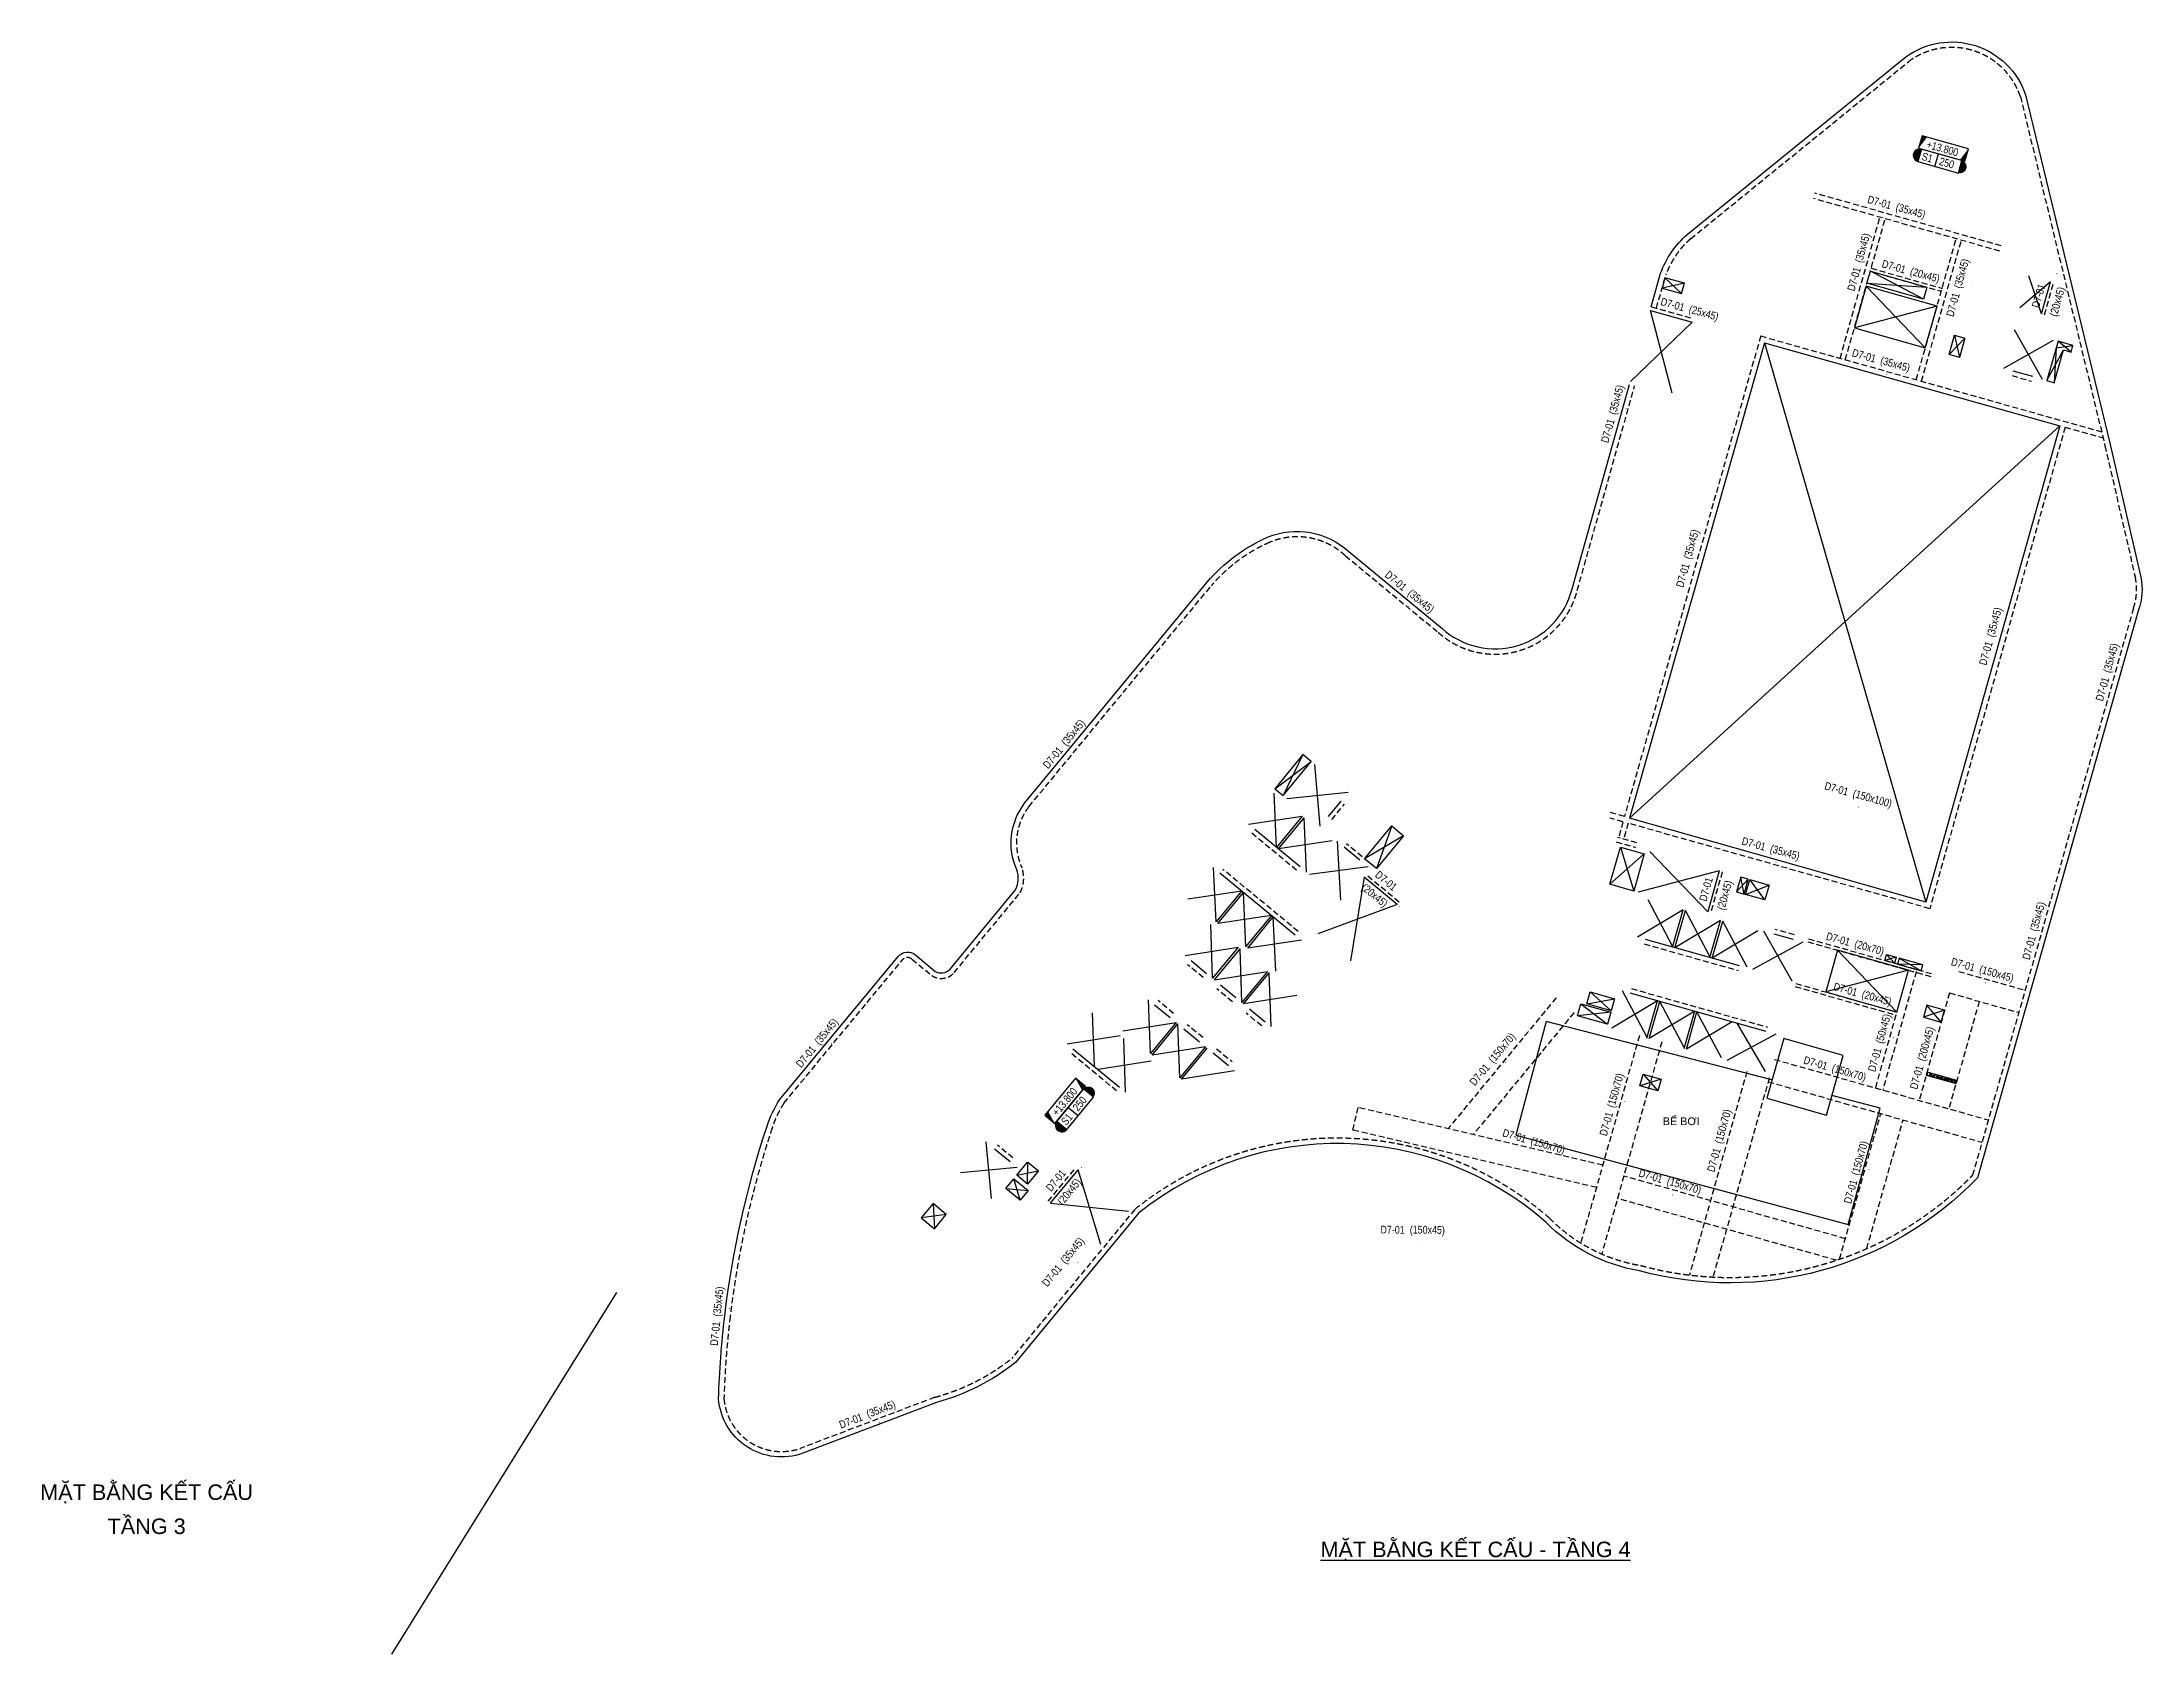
# Model space of a CAD drawing. Header units: millimetres. Extents: x 5400 to 3023951, y -127214 to 225084.
# Drawn here: x 1160236 to 1295801, y 2000 to 106084 of the extents above; entities that cross this region are included whole.
import ezdxf
from ezdxf.enums import TextEntityAlignment as Align

# ---------------------------------------------------------------- set-up
doc = ezdxf.new("R2010")
doc.units = ezdxf.units.MM
doc.header["$LTSCALE"] = 100
doc.linetypes.add('HIDDEN', pattern=[0.375, 0.25, -0.125])
for name, color, linetype in [('A-CORE-OTLN', 2, 'Continuous'), ('A-FLOR-STRS', 1, 'Continuous'), ('ccu11-Hatch', 250, 'Continuous'), ('ccu11-Manh', 8, 'Continuous'), ('ccu11-Thay', 7, 'Continuous'), ('ccu12-Chidan', 9, 'Continuous'), ('ccu12-Khuat', 9, 'HIDDEN'), ('ccu12-Lomo', 2, 'Continuous'), ('ccu12-Text', 31, 'Continuous'), ('ccu12-Thay', 7, 'Continuous')]:
    doc.layers.add(name, color=color, linetype=linetype)
doc.layers.add('ccu12-Tencaukien', color=9, linetype='Continuous', lineweight=15)
doc.layers.add('KC-Tencaukien', color=9, linetype='Continuous', lineweight=15)
doc.styles.add('Arial', font='arial.ttf', dxfattribs={"width": 0.7})
doc.styles.add('Arial Narrow', font='ARIALN.TTF')

msp = doc.modelspace()

# ---------------------------------------------------------------- texts
at = {"layer": 'ccu12-Text', "color": 31, "style": 'Arial'}
for s, p in [('MẶT BẰNG KẾT CẤU', (1166990, 12448.1)), ('TẦNG 3', (1166990, 10248.1))]:
    msp.add_text(s, height=1000, dxfattribs=at).set_placement(p, align=Align.MIDDLE_CENTER)
msp.add_text('%%UMẶT BẰNG KẾT CẤU - TẦNG 4', height=1000, dxfattribs=at).set_placement((1252777.9, 8253.3), align=Align.CENTER)
at = {"layer": 'ccu12-Thay', "color": 1, "style": 'Arial'}
msp.add_text('BỂ BƠI', height=500, dxfattribs=at).set_placement((1264865.8, 36397.2, 0), align=Align.MIDDLE_LEFT)

# ---------------------------------------------------------------- blocks, each defined once
blk = doc.blocks.new('*U49')
at = {"layer": 'ccu12-Tencaukien', "color": 8, "ltscale": 10000}
blk.add_line((361, -155), (354, -155), dxfattribs=at)
at = {"layer": 'ccu12-Text', "color": 2, "style": 'Arial Narrow', "width": 0.8}
blk.add_attdef('SH', text='', height=300, dxfattribs=at).set_placement((276, 6), align=Align.BOTTOM_RIGHT)
at = {"layer": 'ccu12-Text', "color": 31, "style": 'Arial Narrow', "width": 0.8}
for tag, p in [('(', (508, -75)), ('KT', (633, -75)), (')', (963, -75))]:
    blk.add_attdef(tag, text='', height=250, dxfattribs=at).set_placement(p, align=Align.BOTTOM_LEFT)
blk = doc.blocks.new('*U50')
at = {"layer": 'ccu12-Tencaukien', "color": 8, "ltscale": 10000}
blk.add_line((361, -155), (354, -155), dxfattribs=at)
at = {"layer": 'ccu12-Text', "color": 2, "style": 'Arial Narrow', "width": 0.8}
blk.add_attdef('SH', text='', height=300, dxfattribs=at).set_placement((276, 6), align=Align.BOTTOM_RIGHT)
at = {"layer": 'ccu12-Text', "color": 31, "style": 'Arial Narrow', "width": 0.8}
for tag, p in [('(', (508, -75)), ('KT', (633, -75)), (')', (963, -75))]:
    blk.add_attdef(tag, text='', height=250, dxfattribs=at).set_placement(p, align=Align.BOTTOM_LEFT)
blk = doc.blocks.new('*U51')
at = {"layer": 'ccu12-Tencaukien', "color": 8, "ltscale": 10000}
blk.add_line((361, -155), (354, -155), dxfattribs=at)
at = {"layer": 'ccu12-Text', "color": 2, "style": 'Arial Narrow', "width": 0.8}
blk.add_attdef('SH', text='', height=300, dxfattribs=at).set_placement((276, 6), align=Align.BOTTOM_RIGHT)
at = {"layer": 'ccu12-Text', "color": 31, "style": 'Arial Narrow', "width": 0.8}
for tag, p in [('(', (508, -75)), ('KT', (633, -75)), (')', (963, -75))]:
    blk.add_attdef(tag, text='', height=250, dxfattribs=at).set_placement(p, align=Align.BOTTOM_LEFT)
blk = doc.blocks.new('*U40')
at = {"layer": 'ccu12-Tencaukien', "color": 8, "ltscale": 10000}
blk.add_line((361, -155), (354, -155), dxfattribs=at)
at = {"layer": 'ccu12-Text', "color": 2, "style": 'Arial Narrow', "width": 0.8}
blk.add_attdef('SH', text='', height=300, dxfattribs=at).set_placement((276, 6), align=Align.BOTTOM_RIGHT)
at = {"layer": 'ccu12-Text', "color": 31, "style": 'Arial Narrow', "width": 0.8}
for tag, p in [('(', (508, -75)), ('KT', (633, -75)), (')', (963, -75))]:
    blk.add_attdef(tag, text='', height=250, dxfattribs=at).set_placement(p, align=Align.BOTTOM_LEFT)
blk = doc.blocks.new('*U41')
at = {"layer": 'ccu12-Tencaukien', "color": 8, "ltscale": 10000}
blk.add_line((361, -155), (354, -155), dxfattribs=at)
at = {"layer": 'ccu12-Text', "color": 2, "style": 'Arial Narrow', "width": 0.8}
blk.add_attdef('SH', text='', height=300, dxfattribs=at).set_placement((276, 6), align=Align.BOTTOM_RIGHT)
at = {"layer": 'ccu12-Text', "color": 31, "style": 'Arial Narrow', "width": 0.8}
for tag, p in [('(', (508, -75)), ('KT', (633, -75)), (')', (963, -75))]:
    blk.add_attdef(tag, text='', height=250, dxfattribs=at).set_placement(p, align=Align.BOTTOM_LEFT)
blk = doc.blocks.new('*U42')
at = {"layer": 'ccu12-Tencaukien', "color": 8, "ltscale": 10000}
blk.add_line((361, -155), (354, -155), dxfattribs=at)
at = {"layer": 'ccu12-Text', "color": 2, "style": 'Arial Narrow', "width": 0.8}
blk.add_attdef('SH', text='', height=300, dxfattribs=at).set_placement((276, 6), align=Align.BOTTOM_RIGHT)
at = {"layer": 'ccu12-Text', "color": 31, "style": 'Arial Narrow', "width": 0.8}
for tag, p in [('(', (508, -75)), ('KT', (633, -75)), (')', (963, -75))]:
    blk.add_attdef(tag, text='', height=250, dxfattribs=at).set_placement(p, align=Align.BOTTOM_LEFT)
blk = doc.blocks.new('*U43')
at = {"layer": 'ccu12-Tencaukien', "color": 8, "ltscale": 10000}
blk.add_line((361, -155), (354, -155), dxfattribs=at)
at = {"layer": 'ccu12-Text', "color": 2, "style": 'Arial Narrow', "width": 0.8}
blk.add_attdef('SH', text='', height=300, dxfattribs=at).set_placement((276, 6), align=Align.BOTTOM_RIGHT)
at = {"layer": 'ccu12-Text', "color": 31, "style": 'Arial Narrow', "width": 0.8}
for tag, p in [('(', (508, -75)), ('KT', (633, -75)), (')', (963, -75))]:
    blk.add_attdef(tag, text='', height=250, dxfattribs=at).set_placement(p, align=Align.BOTTOM_LEFT)
blk = doc.blocks.new('ccu11-cmb-flat-8')
at = {"layer": 'ccu12-Chidan', "color": 7}
blk.add_lwpolyline([(0, 0), (1550, 0), (1550, 419), (0, 419)], close=True, dxfattribs=at)
at = {"layer": 'ccu12-Chidan'}
for points in [[(0, 0), (166, 419), (0, 419)], [(1550, 419), (1383, 0), (1550, 0)]]:
    blk.add_solid(points, dxfattribs=at)
at = {"layer": 'ccu12-Chidan', "color": 31, "style": 'Arial Narrow', "width": 0.8}
blk.add_attdef('+100.00', text='', height=250, dxfattribs=at).set_placement((745, 206), align=Align.MIDDLE_CENTER)
blk = doc.blocks.new('ccu11-chieudaysan-flat-2')
at = {"layer": 'ccu12-Chidan'}
for points in [[(-569, 0), (-569, 419, 1)], [(788, 419), (788, 0, 1)]]:
    blk.add_hatch(color=8, dxfattribs=at).paths.add_polyline_path(points)
at = {"layer": 'ccu12-Chidan', "color": 7}
blk.add_line((0, 0), (0, 419), dxfattribs=at)
blk.add_lwpolyline([(-569, 0), (788, 0), (788, 419), (-569, 419)], close=True, dxfattribs=at)
blk.add_arc((-569, 209), 209, 90, 270.00006, dxfattribs=at)
at = {"layer": 'ccu12-Chidan', "color": 31, "style": 'Arial Narrow', "width": 0.7}
for tag, p in [('S00', (-488, 209)), ('200', (100, 209))]:
    blk.add_attdef(tag, text='', height=250, dxfattribs=at).set_placement(p, align=Align.MIDDLE_LEFT)
blk = doc.blocks.new('*U44')
at = {"layer": 'ccu12-Tencaukien', "color": 8, "ltscale": 10000}
blk.add_line((361, -155), (354, -155), dxfattribs=at)
at = {"layer": 'ccu12-Text', "color": 2, "style": 'Arial Narrow', "width": 0.8}
blk.add_attdef('SH', text='', height=300, dxfattribs=at).set_placement((276, 6), align=Align.BOTTOM_RIGHT)
at = {"layer": 'ccu12-Text', "color": 31, "style": 'Arial Narrow', "width": 0.8}
for tag, p in [('(', (508, -75)), ('KT', (633, -75)), (')', (963, -75))]:
    blk.add_attdef(tag, text='', height=250, dxfattribs=at).set_placement(p, align=Align.BOTTOM_LEFT)
blk = doc.blocks.new('*U45')
at = {"layer": 'ccu12-Tencaukien', "color": 8, "ltscale": 10000}
blk.add_line((361, -155), (354, -155), dxfattribs=at)
at = {"layer": 'ccu12-Text', "color": 2, "style": 'Arial Narrow', "width": 0.8}
blk.add_attdef('SH', text='', height=300, dxfattribs=at).set_placement((276, 6), align=Align.BOTTOM_RIGHT)
at = {"layer": 'ccu12-Text', "color": 31, "style": 'Arial Narrow', "width": 0.8}
for tag, p in [('(', (508, -75)), ('KT', (633, -75)), (')', (963, -75))]:
    blk.add_attdef(tag, text='', height=250, dxfattribs=at).set_placement(p, align=Align.BOTTOM_LEFT)
blk = doc.blocks.new('*U47')
at = {"layer": 'ccu12-Tencaukien', "color": 8, "ltscale": 10000}
blk.add_line((361, -155), (354, -155), dxfattribs=at)
at = {"layer": 'ccu12-Text', "color": 2, "style": 'Arial Narrow', "width": 0.8}
blk.add_attdef('SH', text='', height=300, dxfattribs=at).set_placement((276, 6), align=Align.BOTTOM_RIGHT)
at = {"layer": 'ccu12-Text', "color": 31, "style": 'Arial Narrow', "width": 0.8}
for tag, p in [('(', (508, -75)), ('KT', (633, -75)), (')', (963, -75))]:
    blk.add_attdef(tag, text='', height=250, dxfattribs=at).set_placement(p, align=Align.BOTTOM_LEFT)
blk = doc.blocks.new('*U48')
at = {"layer": 'ccu12-Tencaukien', "color": 8, "ltscale": 10000}
blk.add_line((361, -155), (354, -155), dxfattribs=at)
at = {"layer": 'ccu12-Text', "color": 2, "style": 'Arial Narrow', "width": 0.8}
blk.add_attdef('SH', text='', height=300, dxfattribs=at).set_placement((276, 6), align=Align.BOTTOM_RIGHT)
at = {"layer": 'ccu12-Text', "color": 31, "style": 'Arial Narrow', "width": 0.8}
for tag, p in [('(', (508, -75)), ('KT', (633, -75)), (')', (963, -75))]:
    blk.add_attdef(tag, text='', height=250, dxfattribs=at).set_placement(p, align=Align.BOTTOM_LEFT)
blk = doc.blocks.new('*U58')
at = {"layer": 'ccu12-Tencaukien', "color": 8, "ltscale": 10000}
blk.add_line((361, -155), (354, -155), dxfattribs=at)
at = {"layer": 'ccu12-Text', "color": 2, "style": 'Arial Narrow', "width": 0.8}
blk.add_attdef('SH', text='', height=300, dxfattribs=at).set_placement((276, 6), align=Align.BOTTOM_RIGHT)
at = {"layer": 'ccu12-Text', "color": 31, "style": 'Arial Narrow', "width": 0.8}
for tag, p in [('(', (508, -75)), ('KT', (633, -75)), (')', (963, -75))]:
    blk.add_attdef(tag, text='', height=250, dxfattribs=at).set_placement(p, align=Align.BOTTOM_LEFT)
blk = doc.blocks.new('*U46')
at = {"layer": 'ccu12-Tencaukien', "color": 8, "ltscale": 10000}
blk.add_line((361, -155), (354, -155), dxfattribs=at)
at = {"layer": 'ccu12-Text', "color": 2, "style": 'Arial Narrow', "width": 0.8}
blk.add_attdef('SH', text='', height=300, dxfattribs=at).set_placement((276, 6), align=Align.BOTTOM_RIGHT)
at = {"layer": 'ccu12-Text', "color": 31, "style": 'Arial Narrow', "width": 0.8}
for tag, p in [('(', (508, -75)), ('KT', (633, -75)), (')', (963, -75))]:
    blk.add_attdef(tag, text='', height=250, dxfattribs=at).set_placement(p, align=Align.BOTTOM_LEFT)
blk = doc.blocks.new('Lomo T2')
at = {"layer": 'ccu11-Manh', "ltscale": 0.5}
for p, q in [((51974, 79189, 0), (50533, 78862, 0)), ((51786, 78514, 0), (50722, 79539, 0)), ((63762, 79185), (67635, 78922, 0)), ((67418, 78152, 0), (63980, 79955)), ((69059, 74575, 0), (70086, 75635, 0)), ((69413, 75826, 0), (69735, 74391, 0)), ((75374, 72893, 0), (76453, 74873, 0)), ((75972, 75009, 0), (75855, 72757, 0)), ((75972, 75009, 0), (77057, 75168, 0)), ((76933, 74736, 0), (76094, 75440, 0)), ((25535, 46546), (27890, 48298)), ((27350, 48744), (26075, 46101)), ((33852, 43504, 0), (31330, 42020, 0)), ((33081, 44140, 0), (32101, 41383, 0)), ((49386, 42341, 0), (47168, 40373, 0)), ((47849, 42775, 0), (48707, 39936, 0)), ((56100, 40703, 0), (55347, 39877, 0)), ((55829, 39741, 0), (55619, 40839, 0)), ((57170, 39362, 0), (56197, 40676, 0)), ((55925, 39714, 0), (57442, 40324, 0)), ((65655, 35663, 0), (64921, 35455, 0)), ((65546, 35279, 0), (65029, 35840, 0)), ((65849, 35608, 0), (67258, 34794, 0)), ((67367, 35179, 0), (65739, 35224, 0)), ((45298, 32652), (47005, 31339)), ((45671, 32651), (47467, 32974)), ((47250, 32205), (45889, 33420)), ((68553, 31469), (67618, 32561)), ((47223, 32108), (45080, 31882)), ((68773, 32235), (67404, 31794)), ((50473, 27798, 0), (49106, 27353, 0)), ((49318, 28122, 0), (50256, 27029, 0)), ((8880, 21588), (10275, 21863)), ((9575, 21015), (9581, 22437)), ((8179, 20740, 0), (9614, 20593, 0)), ((9104, 19976, 0), (8689, 21357, 0)), ((4326, 19058), (2714, 18834)), ((3478, 19759, 0), (3562, 18133))]:
    blk.add_line(p, q, dxfattribs=at)
at = {"layer": 'ccu12-Lomo', "ltscale": 0.5, "elevation": 0}
for points in [[(51786, 78514), (51974, 79189), (50722, 79539), (50533, 78862), (51784, 78516)], [(63980, 79955), (67635, 78922), (67418, 78152), (63762, 79185), (63980, 79955)], [(69413, 75826), (70086, 75635), (69735, 74391), (69059, 74575), (69413, 75826)], [(76933, 74736), (77057, 75168), (76094, 75440), (75374, 72893), (75855, 72757), (76453, 74873), (76933, 74736)], [(27350, 48744), (25535, 46546), (26075, 46101), (27890, 48298), (27350, 48744)], [(33852, 43504), (32101, 41383), (31330, 42020), (33081, 44140), (33852, 43504)], [(47849, 42775), (49386, 42341), (48707, 39936), (47168, 40373), (47849, 42775)], [(55829, 39741), (56100, 40703), (55619, 40839), (55347, 39877), (55829, 39741)], [(55925, 39714), (56197, 40676), (57442, 40324), (57170, 39362), (55925, 39714)], [(65029, 35840), (65655, 35663), (65546, 35279), (64921, 35455), (65029, 35840)], [(65847, 35608), (65739, 35224), (67258, 34794), (67367, 35179), (65849, 35608)], [(45298, 32652), (47223, 32108), (47005, 31338), (45080, 31882), (45298, 32652)], [(45671, 32651), (45889, 33420), (47467, 32974), (47250, 32205), (45671, 32651)], [(68773, 32235), (67618, 32561), (67404, 31794), (68553, 31469), (68770, 32237)], [(49318, 28122), (50473, 27798), (50256, 27029), (49106, 27353), (49318, 28122)], [(8179, 20740), (8689, 21357), (9614, 20593), (9104, 19976), (8179, 20740)], [(4326, 19058), (3478, 19759), (2714, 18834), (3562, 18133), (4326, 19058)]]:
    blk.add_lwpolyline(points, dxfattribs=at)
at = {"layer": 'ccu12-Lomo', "ltscale": 0.5}
blk.add_lwpolyline([(9581, 22437), (10275, 21863), (9575, 21015), (8880, 21588), (9580, 22436)], dxfattribs=at)

# ---------------------------------------------------------------- hatches: boundary and pattern name
at = {"layer": 'ccu11-Hatch', "ltscale": 0.5}
h = msp.add_hatch(dxfattribs=at)
h.set_pattern_fill('VATLIEU04', color=256, scale=50, pattern_type=2)
h.set_pattern_definition([(50, (-168201.36, -4.8), (358.63009, -31.37607), [37.5, -412.5]), (355, (-168201.36, -4.8), (-69.37567, 376.09607), [30, -330]), (100.4514, (-168171.47, -7.43), (289.25469, 344.71977), [31.870095, -350.57106]), (46.1842, (-168201.36, 95.2), (533.62052, -82.75951), [56.25, -618.75]), (96.6356, (-168156.9, 88.3), (467.33135, 487.05894), [47.80514, -525.8565]), (351.1842, (-168201.36, 95.2), (467.33097, 487.0593), [45, -495]), (21, (-168151.36, 70.2), (298.453526, -201.309445), [37.5, -412.5]), (326, (-168151.36, 70.2), (121.65767, 362.57502), [30, -330]), (71.4514, (-168126.5, 53.4), (420.111314, 161.26525), [31.870095, -350.57106]), (37.5, (-168201.36, -4.81), (6.079928, 166.446927), [0, -326, 0, -335, 0, -331.25]), (7.5, (-168201.36, -4.81), (131.534769, 197.205856), [0, -191, 0, -318.5, 0, -126.25]), (327.5, (-168312.86, -4.81), (266.911218, -11.277436), [0, -125, 0, -390, 0, -517.5]), (317.5, (-168362.86, -4.8), (291.593085, 50.05249), [0, -162.5, 0, -259, 0, -367.5]), (45, (-168201.36, -4.81), (-150.26019, 150.26019), []), (45, (-168201.36, 56.44), (-150.26019, 150.26019), [])])
h.paths.add_polyline_path([(1283797, 38835.5), (1283851.4, 39028), (1281926.8, 39571.8), (1281872.4, 39379.4)])

# ---------------------------------------------------------------- linework, layer by layer
at = {"layer": 'A-CORE-OTLN'}
for p, q in [((1271428.8, 86669.2, 0), (1262727.7, 55978, 0)), ((1271428.8, 86669.2, 0), (1290497.5, 81310.8, 0)), ((1290497.5, 81310.8, 0), (1281855.1, 50555.2, 0)), ((1281855.1, 50555.2, 0), (1262727.7, 55978, 0))]:
    msp.add_line(p, q, dxfattribs=at)
at = {"layer": 'A-FLOR-STRS', "elevation": 9.2}
msp.add_lwpolyline([(1271913.8, 39067.4), (1257337.9, 42848), (1255373, 35508.9), (1276823.4, 29726.3), (1278906.9, 37253.6), (1275786.7, 38062.9)], dxfattribs=at)
at = {"layer": 'A-FLOR-STRS', "elevation": 0}
msp.add_lwpolyline([(1272671.4, 41739.4), (1271580.3, 37891.2), (1275428.6, 36800), (1276519.7, 40648.3)], close=True, dxfattribs=at)
at = {"layer": 'ccu11-Manh', "ltscale": 0.5}
for p, q in [((1289316, 88522.1), (1288505.2, 90985.3)), ((1281812.1, 86329.9), (1277992.9, 90318.8)), ((1289900.6, 90591.1), (1287920.6, 88916.4)), ((1265465.7, 83404.7), (1264065.6, 88746.7)), ((1282573.5, 89024.4), (1277231.5, 87624.3)), ((1266760.1, 87985.3), (1262771.2, 84166.1)), ((1290076.4, 86800.4), (1286867.4, 85005.4)), ((1289369.4, 84298.4), (1287574.4, 87507.4)), ((1242750.6, 55453.1, 0), (1242406.4, 59433.6, 0)), ((1239935, 54082.1, 0), (1239777, 57584.6, 0)), ((1240591.6, 57236.1, 0), (1244565.4, 57650.7, 0)), ((1238121.4, 55579.8, 0), (1241590.6, 56086.9, 0)), ((1241861.1, 52491.5, 0), (1241706.3, 55991.3, 0)), ((1243516.6, 54496.3, 0), (1240050.7, 53986.6, 0)), ((1243836.8, 54491.3, 0), (1244058.6, 50676.7, 0)), ((1264028.4, 53826, 0), (1267765, 49912.4, 0)), ((1236025.6, 49269.7, 0), (1235867.6, 52772.2)), ((1245841.5, 52835.7, 0), (1242053.8, 52332.3, 0)), ((1245598.2, 52148.5, 0), (1244713, 46757.8, 0)), ((1268512.8, 52558.8, 0), (1263280.6, 51179.6, 0)), ((1234212, 50767.5), (1237681.2, 51274.5)), ((1237953.2, 47677.8, 0), (1237796.9, 51179)), ((1247718.6, 50397.4, 0), (1242592.5, 48508.9, 0)), ((1265502.4, 47713.5, 0), (1263920.8, 50686.9, 0)), ((1235803.3, 45627.4), (1235685.5, 49096.7)), ((1239608.8, 49682.6), (1236141.3, 49174.2)), ((1239879.3, 46087.2), (1239724.5, 49587)), ((1266182.2, 50047.9, 0), (1263241, 48281.2, 0)), ((1268588, 49368.1), (1265646.8, 47601.3)), ((1267908.2, 47033.7), (1266326.6, 50007.1)), ((1270314, 46353.9), (1268732.4, 49327.3)), ((1234029.9, 47091.9), (1237458.9, 47632.1, 0)), ((1237692.4, 44067.3), (1237574.6, 47536.6, 0)), ((1241534.9, 48092), (1238068.9, 47582.3)), ((1270993.8, 48688.3), (1268052.5, 46921.5)), ((1273908, 47968.8), (1270650.8, 46187.3)), ((1271357.8, 48689.4), (1273201, 45466.7)), ((1280729.1, 46145.2, 0), (1275387.1, 44745.1, 0)), ((1279967.7, 43450.7, 0), (1276148.5, 47439.6, 0)), ((1235919, 45531.9, 0), (1239348, 46072.1, 0)), ((1239581.5, 42507.2), (1239463.7, 45976.5, 0)), ((1263843.7, 41843.4), (1262262, 44816.8)), ((1228178.3, 39927.8, 0), (1228060.5, 43397.2, 0)), ((1231791.7, 40769.7), (1231673.8, 44239)), ((1241237.1, 44512), (1237808.1, 43971.8, 0)), ((1264523.5, 44177.8), (1261582.2, 42411)), ((1266929.3, 43498), (1263988, 41731.2)), ((1266249.5, 41163.6), (1264667.8, 44137)), ((1268655.3, 40483.7), (1267073.6, 43457.2)), ((1230018.3, 42234.3), (1233447.3, 42774.5, 0)), ((1233680.8, 39209.7, 0), (1233562.9, 42679, 0)), ((1269335.1, 42818.2), (1266393.8, 41051.4)), ((1271494.1, 39610.2), (1269671.9, 42723)), ((1226404.9, 41392.4, 0), (1229833.9, 41932.6, 0)), ((1230183.1, 38272.2, 0), (1230065.3, 41741.6, 0)), ((1235336.4, 41214.4, 0), (1231907.3, 40674.2, 0)), ((1272173.9, 42016), (1268992.1, 40317.2)), ((1231838.7, 40277, 0), (1228409.7, 39736.8, 0)), ((1237225.5, 39654.3), (1233796.4, 39114.1)), ((1221532.6, 31409.4), (1221183.4, 35069.7)), ((1223188.2, 33414.2), (1219527.8, 33065)), ((1228585.3, 28438.2, 0), (1227129.8, 33271.6)), ((1225346.9, 31112.6), (1230368.3, 30597.2, 0))]:
    msp.add_line(p, q, dxfattribs=at)
at = {"layer": 'ccu11-Manh'}
for p, q in [((1271429.2, 86669, 0), (1281855.1, 50555.2, 0)), ((1262727.7, 55978, 0), (1290497.5, 81310.8, 0))]:
    msp.add_line(p, q, dxfattribs=at)
at = {"layer": 'ccu11-Thay', "ltscale": 0.5}
for p, q in [((1244087.8, 57072.4, 0), (1243260, 56070, 0)), ((1241456.2, 52825.8, 0), (1238526.2, 55245.5, 0)), ((1244299.4, 54109.2, 0), (1245301.8, 53281.4, 0)), ((1236272.4, 52437.9), (1241130.1, 48426.3)), ((1269808.8, 46425.3), (1263746.2, 48138.4)), ((1272031.4, 48499), (1273282.4, 48145.5)), ((1234415.4, 46773.6), (1235417.8, 45945.8, 0)), ((1236304.5, 45213.5, 0), (1237306.9, 44385.7)), ((1232059.4, 43920.7), (1233061.7, 43092.9, 0)), ((1238193.6, 43653.4, 0), (1239196, 42825.6)), ((1271548.4, 42192.7), (1262767.3, 44674)), ((1233948.5, 42360.6, 0), (1234950.8, 41532.8, 0)), ((1226790.4, 41074, 0), (1229797.6, 38590.6, 0)), ((1236839.9, 39972.7), (1235837.6, 40800.5, 0)), ((1221723.2, 34624), (1222725.5, 33796.2))]:
    msp.add_line(p, q, dxfattribs=at)
at = {"layer": 'ccu11-Thay'}
for p, q in [((1241590.6, 56086.9, 0), (1239935, 54082.1, 0)), ((1240050.7, 53986.6, 0), (1241706.3, 55991.3, 0)), ((1268512.8, 52558.8, 0), (1267765, 49912.4, 0)), ((1237681.2, 51274.5), (1236025.6, 49269.7, 0)), ((1236141.3, 49174.2), (1237796.9, 51179)), ((1239608.8, 49682.6), (1237953.2, 47677.8, 0)), ((1238068.9, 47582.3), (1239724.5, 49587)), ((1265502.4, 47642.1, 0), (1266182.2, 50047.9, 0)), ((1265646.8, 47601.3, 0), (1266326.6, 50007.1, 0)), ((1267908.2, 46962.3, 0), (1268588, 49368.1, 0)), ((1268052.5, 46921.5), (1268732.4, 49327.3)), ((1237458.9, 47632.1, 0), (1235803.3, 45627.4)), ((1235919, 45531.9, 0), (1237574.6, 47536.6, 0)), ((1239348, 46072.1, 0), (1237692.4, 44067.3)), ((1237808.1, 43971.8, 0), (1239463.7, 45976.5, 0)), ((1263843.7, 41772), (1264523.5, 44177.8)), ((1263988, 41731.2), (1264667.8, 44137)), ((1266249.5, 41092.2), (1266929.3, 43498)), ((1266393.8, 41051.4), (1267073.6, 43457.2)), ((1233447.3, 42774.5, 0), (1231791.7, 40769.7)), ((1231907.3, 40674.2, 0), (1233562.9, 42679, 0)), ((1235336.4, 41214.4, 0), (1233680.8, 39209.7, 0)), ((1233796.4, 39114.1), (1235452, 41118.9, 0))]:
    msp.add_line(p, q, dxfattribs=at)
at = {"layer": 'ccu11-Thay', "ltscale": 0.5, "extrusion": (-9.92109e-09, 8.1449e-09, 1)}
msp.add_line((1247718.5, 50397.2, 0), (1245598.1, 52148.3, 0), dxfattribs=at)
at = {"layer": 'ccu11-Thay', "ltscale": 0.5, "elevation": 0}
msp.add_lwpolyline([(1264117.8, 88991.7), (1264725.4, 91159.3, -0.12328344), (1266433.6, 93647.7), (1280560.9, 105123.7, -0.5051926), (1288285.7, 102668.4), (1293750.8, 80099.2), (1295720.7, 71534.1, -0.13359328), (1295581.6, 69413.8), (1285181.6, 32735.4, -0.27320982), (1263360.1, 26743.5, -0.15708411), (1257310.6, 29884.8, 0.36385895), (1231026.5, 30455), (1223083.4, 20829.1, -0.10217396), (1217978, 18241.6), (1209342.9, 14959.9, -0.49285332), (1203909.1, 18473.1, -0.02212544), (1204314.1, 23838.8, -0.05032048), (1207038.5, 36070.9, -0.07142648), (1207853, 37781.9), (1215495.1, 47026.8, -0.41420189), (1216621.4, 47134.3), (1217880.2, 46094.8, 0.37326368), (1218854.3, 46226), (1223084.6, 51348.4, 0.20297122), (1223165.8, 52640.9, -0.27698014), (1223670.9, 56926.8), (1235454.5, 71202.9, -0.11422436), (1239358.9, 74105.4, -0.29307927), (1244606, 73177), (1250600.8, 68226.2, 0.56404284), (1259009, 70766.1), (1262711.6, 83975.1)], format="xyb", dxfattribs=at)
for points in [[(1281812.1, 86329.9), (1282573.5, 89024.4), (1277992.9, 90318.8), (1277231.5, 87624.3), (1281812.1, 86329.9)], [(1279967.7, 43450.7), (1280729.1, 46145.2), (1276148.5, 47439.6), (1275387.1, 44745.1), (1279967.7, 43450.7)]]:
    msp.add_lwpolyline(points, dxfattribs=at)
at = {"layer": 'ccu11-Thay', "color": 1, "ltscale": 0.5, "elevation": 0}
msp.add_lwpolyline([(1283797, 38835.5), (1283851.4, 39028), (1281926.8, 39571.8), (1281872.4, 39379.4), (1283797, 38835.5)], dxfattribs=at)
at = {"layer": 'ccu12-Khuat', "ltscale": 15}
for p, q in [((1286714.6, 92920.2), (1274684.2, 96319.6)), ((1286619.4, 92583.4), (1274589.1, 95982.8)), ((1276312.8, 85660.3), (1278886.5, 94768.5)), ((1276649.7, 85565.6), (1279223.3, 94673.3)), ((1281232.3, 84277.9), (1283803.9, 93378.9)), ((1281569.2, 84183.2), (1284140.8, 93283.7)), ((1278269.6, 91279.7, 0), (1282850.2, 89985.4, 0)), ((1278324, 91472.2, 0), (1282904.6, 90177.9, 0)), ((1289508.4, 88467.7), (1290093.1, 90536.7)), ((1264133.6, 88987.3), (1266828, 88225.9)), ((1271187.3, 87100.6, 0), (1262390.9, 56073.4, 0)), ((1271187.3, 87100.6, 0), (1293192.6, 80917, 0)), ((1287411.3, 84539.9), (1288662.4, 84186.4)), ((1281473.9, 83845.9), (1281474, 83846.4)), ((1290834.5, 81216.1, 0), (1282097.2, 50122.8, 0)), ((1290834.5, 81216.1, 0), (1293287.1, 80526.9, 0)), ((1243491.3, 55879, 0), (1244319.1, 56881.3, 0)), ((1262390.9, 56073.4, 0), (1261310.1, 56379.8, 0)), ((1262295.5, 55736.7, 0), (1261468, 55971.3, 0)), ((1262295.5, 55736.7, 0), (1262004.3, 54709.7, 0)), ((1262632.2, 55641.2, 0), (1262341.1, 54614.5, 0)), ((1282097.2, 50122.8, 0), (1262632.2, 55641.2, 0)), ((1238335.2, 55014.2, 0), (1241265.2, 52594.5, 0)), ((1245461, 53474.2, 0), (1244458.6, 54302, 0)), ((1261863.2, 54437.8, 0), (1263114.2, 54084.3, 0)), ((1263195.8, 54373, 0), (1261944.8, 54726.5, 0)), ((1241321.1, 48657.6), (1236463.5, 52669.2)), ((1268705.3, 52504.4, 0), (1267957.5, 49858, 0)), ((1263664.6, 47849.7), (1269727.2, 46136.6)), ((1273364, 48434.2), (1272113, 48787.7)), ((1274223.8, 47983.4, 0), (1282307.3, 45699.3, 0)), ((1274278.2, 48175.9, 0), (1282361.7, 45891.7, 0)), ((1235194.9, 45675.9, 0), (1234192.5, 46503.7)), ((1237084, 44115.8), (1236081.6, 44943.6, 0)), ((1262848.8, 44962.7), (1271630, 42481.4)), ((1273408.1, 45096.5, 0), (1279913.3, 43258.3, 0)), ((1273462.5, 45288.9, 0), (1279967.7, 43450.7, 0)), ((1281228, 46071.8, 0), (1279064.5, 38415.5, 0)), ((1283971.5, 46075.1, 0), (1288255.8, 44860.3, 0)), ((1233284.6, 43362.7, 0), (1232282.2, 44190.5)), ((1238973.1, 42555.7), (1237970.7, 43383.5, 0)), ((1257978.7, 44368.6), (1251003.9, 35923)), ((1259135.3, 43413.5), (1252632.6, 35539.5)), ((1283371.9, 44686), (1281411.8, 37749.5)), ((1285296.5, 44142.2), (1283336.5, 37205.6)), ((1283371.9, 44686), (1287846.6, 43417.2, 0)), ((1235173.7, 41802.7, 0), (1234171.3, 42630.4, 0)), ((1279913.3, 43258.3, 0), (1278583.3, 38551.5, 0)), ((1229606.5, 38359.3, 0), (1226599.4, 40842.7, 0)), ((1236060.4, 41070.4, 0), (1237062.8, 40242.6)), ((1263354, 41933), (1259568.3, 28535.6)), ((1264797.5, 41525.1), (1260926.9, 27827.5)), ((1270298.2, 39607), (1266586.2, 26470.4)), ((1272079.7, 40395.5), (1285880.3, 36482.4, 0)), ((1271741.7, 39199.1), (1268108.4, 26341.3)), ((1271670.5, 38952.4), (1285471.1, 35039.3, 0)), ((1244846.8, 35831.8), (1245190.6, 37291.8)), ((1260991.2, 33571.2), (1245190.6, 37291.8)), ((1276278.8, 27490.7), (1278935.5, 36892.5)), ((1260582.9, 32126.3), (1244846.8, 35831.8)), ((1278030.8, 28174.6), (1280378.6, 36483.3)), ((1222916.6, 34027.5), (1221914.2, 34855.3)), ((1225192.7, 31240), (1226975.6, 33399)), ((1276653.2, 28815.6), (1262348.3, 32857.7, 0)), ((1276071.8, 27421.1), (1261940.4, 31414.2, 0))]:
    msp.add_line(p, q, dxfattribs=at)
at = {"layer": 'ccu12-Khuat', "ltscale": 15, "extrusion": (-9.92109e-09, 8.1449e-09, 1)}
msp.add_line((1247845.8, 50551.4, 0), (1245725.4, 52302.5, 0), dxfattribs=at)
at = {"layer": 'ccu12-Khuat', "ltscale": 15, "elevation": 0}
msp.add_lwpolyline([(1264454.6, 88896.6), (1265058.5, 91050.7, -0.12235275), (1266660, 93380.7), (1280774, 104845.9, -0.50353226), (1287949.3, 102570.5), (1293410.1, 80018.8), (1295378.5, 71460.1, -0.13393334), (1295247.6, 69518.7), (1284869, 32916, -0.27234512), (1263435.2, 27085.8, -0.15778324), (1257550.7, 30139.7, 0.36452123), (1230779.3, 30705.4), (1222836.9, 21080.3, -0.10182027), (1217869.7, 18574.9), (1209222.1, 15288.4, -0.49094881), (1204259.5, 18482.2, -0.02204321), (1204661.7, 23797.2, -0.05033407), (1207371.8, 35963.9, -0.07083649), (1208134.6, 37573.2), (1215764.8, 46803.8, -0.41420189), (1216398.5, 46864.5), (1217670.7, 45813.8, 0.38032296), (1219121, 45999.3), (1223378.6, 51154.8, 0.21046118), (1223490.7, 52771.9, -0.27756682), (1223944.5, 56708.5), (1235722.9, 70978.2, -0.11409353), (1239496.3, 73783.4, -0.29346747), (1244375.5, 72913.4), (1250372.2, 67961.1, 0.56333241), (1259347.1, 70675.5), (1263048.4, 83879.9)], format="xyb", dxfattribs=at)
at = {"layer": 'ccu12-Thay'}
for p, q in [((1289316, 88522.1), (1289900.6, 90591.1)), ((1288743.9, 84475.1), (1287492.9, 84828.6))]:
    msp.add_line(p, q, dxfattribs=at)
at = {"layer": 'ccu12-Thay', "ltscale": 0.5}
for p, q in [((1264065.6, 88746.7), (1266760.1, 87985.3)), ((1225346.9, 31112.6), (1227129.8, 33271.6))]:
    msp.add_line(p, q, dxfattribs=at)
at = {"layer": 'Defpoints', "color": 1, "ltscale": 0.5}
msp.add_line((1197321.9, 25335.3), (1182800, 2000), dxfattribs=at)

# ---------------------------------------------------------------- block references
at = {"layer": 'ccu12-Lomo'}
msp.add_blockref('Lomo T2', (1214285.2, 11326.5), dxfattribs=at)
at = {"layer": 'ccu12-Tencaukien'}
ref = msp.add_blockref('*U46', (1279739.3, 94990.5, 0), dxfattribs=dict(at, xscale=1.815893337873054, yscale=1.815893337873054, zscale=1.815893337873054, rotation=344.2212278170489))
ref.add_attrib('KT', '(35x45)', dxfattribs={"color": 31, "height": 500, "rotation": 344.221228, "style": 'Arial Narrow'}).set_placement((1279823.6, 95068.1, 0), align=Align.BOTTOM_LEFT)
ref.add_attrib('SH', 'D7-01', dxfattribs={"color": 2, "height": 500, "rotation": 344.221228, "style": 'Arial Narrow'}).set_placement((1279497.5, 95136.5, 0), align=Align.BOTTOM_RIGHT)
ref = msp.add_blockref('*U41', (1277953.7, 91662.4), dxfattribs=dict(at, xscale=1.815893337873054, yscale=1.815893337873054, zscale=1.815893337873054, rotation=74.21909893616227))
ref.add_attrib('KT', '(35x45)', dxfattribs={"color": 31, "height": 500, "rotation": 74.219099, "style": 'Arial Narrow'}).set_placement((1277876.1, 91746.7, 0), align=Align.BOTTOM_LEFT)
ref.add_attrib('SH', 'D7-01', dxfattribs={"color": 2, "height": 500, "rotation": 74.219099, "style": 'Arial Narrow'}).set_placement((1277807.7, 91420.6, 0), align=Align.BOTTOM_RIGHT)
ref = msp.add_blockref('*U46', (1280667, 90839.5, 0), dxfattribs=dict(at, xscale=1.815893337873054, yscale=1.815893337873054, zscale=1.815893337873054, rotation=344.2212278170489))
ref.add_attrib('KT', '(20x45)', dxfattribs={"color": 31, "height": 500, "rotation": 344.221228, "style": 'Arial Narrow'}).set_placement((1280751.4, 90917.1, 0), align=Align.BOTTOM_LEFT)
ref.add_attrib('SH', 'D7-01', dxfattribs={"color": 2, "height": 500, "rotation": 344.221228, "style": 'Arial Narrow'}).set_placement((1280425.2, 90985.5, 0), align=Align.BOTTOM_RIGHT)
ref = msp.add_blockref('*U41', (1284341, 90007.4), dxfattribs=dict(at, xscale=1.815893337873054, yscale=1.815893337873054, zscale=1.815893337873054, rotation=74.21909893616227))
ref.add_attrib('KT', '(35x45)', dxfattribs={"color": 31, "height": 500, "rotation": 74.219099, "style": 'Arial Narrow'}).set_placement((1284263.4, 90091.7, 0), align=Align.BOTTOM_LEFT)
ref.add_attrib('SH', 'D7-01', dxfattribs={"color": 2, "height": 500, "rotation": 74.219099, "style": 'Arial Narrow'}).set_placement((1284195, 89765.6, 0), align=Align.BOTTOM_RIGHT)
ref = msp.add_blockref('*U44', (1289868.6, 90581.6, 0), dxfattribs=dict(at, xscale=1.815893337873054, yscale=1.815893337873054, zscale=1.815893337873054, rotation=74.21909893616227))
ref.add_attrib('KT', '(20x45)', dxfattribs={"color": 31, "height": 500, "rotation": 74.219099, "style": 'Arial Narrow'}).set_placement((1290452.1, 88274.6, 0), align=Align.BOTTOM_LEFT)
ref.add_attrib('SH', 'D7-01', dxfattribs={"color": 2, "height": 500, "rotation": 74.219099, "style": 'Arial Narrow'}).set_placement((1289722.6, 90339.9, 0), align=Align.BOTTOM_RIGHT)
ref = msp.add_blockref('*U46', (1266384.6, 88395.1, 0), dxfattribs=dict(at, xscale=1.815893337873054, yscale=1.815893337873054, zscale=1.815893337873054, rotation=344.2212278170489))
ref.add_attrib('KT', '(25x45)', dxfattribs={"color": 31, "height": 500, "rotation": 344.221228, "style": 'Arial Narrow'}).set_placement((1266468.9, 88472.7, 0), align=Align.BOTTOM_LEFT)
ref.add_attrib('SH', 'D7-01', dxfattribs={"color": 2, "height": 500, "rotation": 344.221228, "style": 'Arial Narrow'}).set_placement((1266142.8, 88541.1, 0), align=Align.BOTTOM_RIGHT)
ref = msp.add_blockref('*U46', (1278744.6, 85086.6, 0), dxfattribs=dict(at, xscale=1.815893337873054, yscale=1.815893337873054, zscale=1.815893337873054, rotation=344.2212278170489))
ref.add_attrib('KT', '(35x45)', dxfattribs={"color": 31, "height": 500, "rotation": 344.221228, "style": 'Arial Narrow'}).set_placement((1278829, 85164.3), align=Align.BOTTOM_LEFT)
ref.add_attrib('SH', 'D7-01', dxfattribs={"color": 2, "height": 500, "rotation": 344.221228, "style": 'Arial Narrow'}).set_placement((1278502.9, 85232.7), align=Align.BOTTOM_RIGHT)
ref = msp.add_blockref('*U41', (1262059.2, 81860.7, 0), dxfattribs=dict(at, xscale=1.815893337873054, yscale=1.815893337873054, zscale=1.815893337873054, rotation=74.21909893616227))
ref.add_attrib('KT', '(35x45)', dxfattribs={"color": 31, "height": 500, "rotation": 74.219099, "style": 'Arial Narrow'}).set_placement((1261981.5, 81945.1, 0), align=Align.BOTTOM_LEFT)
ref.add_attrib('SH', 'D7-01', dxfattribs={"color": 2, "height": 500, "rotation": 74.219099, "style": 'Arial Narrow'}).set_placement((1261913.1, 81619, 0), align=Align.BOTTOM_RIGHT)
ref = msp.add_blockref('*U41', (1266900.2, 72528.4), dxfattribs=dict(at, xscale=1.815893337873054, yscale=1.815893337873054, zscale=1.815893337873054, rotation=74.21909893616227))
ref.add_attrib('KT', '(35x45)', dxfattribs={"color": 31, "height": 500, "rotation": 74.219099, "style": 'Arial Narrow'}).set_placement((1266822.6, 72612.8, 0), align=Align.BOTTOM_LEFT)
ref.add_attrib('SH', 'D7-01', dxfattribs={"color": 2, "height": 500, "rotation": 74.219099, "style": 'Arial Narrow'}).set_placement((1266754.1, 72286.7, 0), align=Align.BOTTOM_RIGHT)
ref = msp.add_blockref('*U49', (1248145.6, 70257.8), dxfattribs=dict(at, xscale=1.815893337873054, yscale=1.815893337873054, zscale=1.815893337873054, rotation=320.4488798636559))
ref.add_attrib('KT', '(35x45)', dxfattribs={"color": 31, "height": 500, "rotation": 320.44888, "style": 'Arial Narrow'}).set_placement((1248254.1, 70294.9, 0), align=Align.BOTTOM_LEFT)
ref.add_attrib('SH', 'D7-01', dxfattribs={"color": 2, "height": 500, "rotation": 320.44888, "style": 'Arial Narrow'}).set_placement((1247983.2, 70488.9, 0), align=Align.BOTTOM_RIGHT)
ref = msp.add_blockref('*U41', (1286461.7, 67500.2, 0), dxfattribs=dict(at, xscale=1.815893337873054, yscale=1.815893337873054, zscale=1.815893337873054, rotation=74.21909893616227))
ref.add_attrib('KT', '(35x45)', dxfattribs={"color": 31, "height": 500, "rotation": 74.219099, "style": 'Arial Narrow'}).set_placement((1286384, 67584.6, 0), align=Align.BOTTOM_LEFT)
ref.add_attrib('SH', 'D7-01', dxfattribs={"color": 2, "height": 500, "rotation": 74.219099, "style": 'Arial Narrow'}).set_placement((1286315.6, 67258.4, 0), align=Align.BOTTOM_RIGHT)
ref = msp.add_blockref('*U42', (1293987.8, 65185.2, 0), dxfattribs=dict(at, xscale=1.815893337873054, yscale=1.815893337873054, zscale=1.815893337873054, rotation=74.21909893616227))
ref.add_attrib('KT', '(35x45)', dxfattribs={"color": 31, "height": 500, "rotation": 74.219099, "style": 'Arial Narrow'}).set_placement((1293910.2, 65269.5, 0), align=Align.BOTTOM_LEFT)
ref.add_attrib('SH', 'D7-01', dxfattribs={"color": 2, "height": 500, "rotation": 74.219099, "style": 'Arial Narrow'}).set_placement((1293841.8, 64943.4, 0), align=Align.BOTTOM_RIGHT)
ref = msp.add_blockref('*U50', (1226525.9, 60386.4), dxfattribs=dict(at, xscale=1.815893337873054, yscale=1.815893337873054, zscale=1.815893337873054, rotation=50.44092590918682))
ref.add_attrib('KT', '(35x45)', dxfattribs={"color": 31, "height": 500, "rotation": 50.440926, "style": 'Arial Narrow'}).set_placement((1226488.9, 60494.9, 0), align=Align.BOTTOM_LEFT)
ref.add_attrib('SH', 'D7-01', dxfattribs={"color": 2, "height": 500, "rotation": 50.440926, "style": 'Arial Narrow'}).set_placement((1226294.8, 60224, 0), align=Align.BOTTOM_RIGHT)
ref = msp.add_blockref('*U46', (1276965.9, 57126.6, 0), dxfattribs=dict(at, xscale=1.815893337873054, yscale=1.815893337873054, zscale=1.815893337873054, rotation=344.2212278170489))
ref.add_attrib('KT', '(150x100)', dxfattribs={"color": 31, "height": 500, "rotation": 344.221228, "style": 'Arial Narrow'}).set_placement((1277050.3, 57204.2, 0), align=Align.BOTTOM_LEFT)
ref.add_attrib('SH', 'D7-01', dxfattribs={"color": 2, "height": 500, "rotation": 344.221228, "style": 'Arial Narrow'}).set_placement((1276724.2, 57272.6, 0), align=Align.BOTTOM_RIGHT)
ref = msp.add_blockref('*U46', (1271622.9, 53566.1, 0), dxfattribs=dict(at, xscale=1.815893337873054, yscale=1.815893337873054, zscale=1.815893337873054, rotation=344.2212278170489))
ref.add_attrib('KT', '(35x45)', dxfattribs={"color": 31, "height": 500, "rotation": 344.221228, "style": 'Arial Narrow'}).set_placement((1271707.2, 53643.7), align=Align.BOTTOM_LEFT)
ref.add_attrib('SH', 'D7-01', dxfattribs={"color": 2, "height": 500, "rotation": 344.221228, "style": 'Arial Narrow'}).set_placement((1271381.1, 53712.1), align=Align.BOTTOM_RIGHT)
ref = msp.add_blockref('*U47', (1247514, 50890.3), dxfattribs=dict(at, xscale=1.815893337873054, yscale=1.815893337873054, zscale=1.815893337873054, rotation=320.4488798636559))
ref.add_attrib('KT', '(20x45)', dxfattribs={"color": 31, "height": 500, "rotation": 320.44888, "style": 'Arial Narrow'}).set_placement((1245261.8, 51298.8, 0), align=Align.BOTTOM_LEFT)
ref.add_attrib('SH', 'D7-01', dxfattribs={"color": 2, "height": 500, "rotation": 320.44888, "style": 'Arial Narrow'}).set_placement((1247351.6, 51121.4, 0), align=Align.BOTTOM_RIGHT)
ref = msp.add_blockref('*U48', (1268399.2, 52260.7, 0), dxfattribs=dict(at, xscale=1.815893337873054, yscale=1.815893337873054, zscale=1.815893337873054, rotation=74.21909893616227))
ref.add_attrib('KT', '(20x45)', dxfattribs={"color": 31, "height": 500, "rotation": 74.219099, "style": 'Arial Narrow'}).set_placement((1268982.7, 49953.6, 0), align=Align.BOTTOM_LEFT)
ref.add_attrib('SH', 'D7-01', dxfattribs={"color": 2, "height": 500, "rotation": 74.219099, "style": 'Arial Narrow'}).set_placement((1268253.2, 52018.9, 0), align=Align.BOTTOM_RIGHT)
ref = msp.add_blockref('*U43', (1289253.2, 48487.2, 0), dxfattribs=dict(at, xscale=1.815893337873054, yscale=1.815893337873054, zscale=1.815893337873054, rotation=74.21909893616227))
ref.add_attrib('KT', '(35x45)', dxfattribs={"color": 31, "height": 500, "rotation": 74.219099, "style": 'Arial Narrow'}).set_placement((1289175.5, 48571.5, 0), align=Align.BOTTOM_LEFT)
ref.add_attrib('SH', 'D7-01', dxfattribs={"color": 2, "height": 500, "rotation": 74.219099, "style": 'Arial Narrow'}).set_placement((1289107.1, 48245.4, 0), align=Align.BOTTOM_RIGHT)
ref = msp.add_blockref('*U46', (1277069.8, 47416.4, 0), dxfattribs=dict(at, xscale=1.815893337873054, yscale=1.815893337873054, zscale=1.815893337873054, rotation=344.2212278170489))
ref.add_attrib('KT', '(20x70)', dxfattribs={"color": 31, "height": 500, "rotation": 344.221228, "style": 'Arial Narrow'}).set_placement((1277154.2, 47494, 0), align=Align.BOTTOM_LEFT)
ref.add_attrib('SH', 'D7-01', dxfattribs={"color": 2, "height": 500, "rotation": 344.221228, "style": 'Arial Narrow'}).set_placement((1276828, 47562.4, 0), align=Align.BOTTOM_RIGHT)
ref = msp.add_blockref('*U46', (1285133.9, 45775, 0), dxfattribs=dict(at, xscale=1.815893337873054, yscale=1.815893337873054, zscale=1.815893337873054, rotation=344.2212278170489))
ref.add_attrib('KT', '(150x45)', dxfattribs={"color": 31, "height": 500, "rotation": 344.221228, "style": 'Arial Narrow'}).set_placement((1285218.3, 45852.6, 0), align=Align.BOTTOM_LEFT)
ref.add_attrib('SH', 'D7-01', dxfattribs={"color": 2, "height": 500, "rotation": 344.221228, "style": 'Arial Narrow'}).set_placement((1284892.1, 45921, 0), align=Align.BOTTOM_RIGHT)
ref = msp.add_blockref('*U46', (1277541.5, 44165.6, 0), dxfattribs=dict(at, xscale=1.815893337873054, yscale=1.815893337873054, zscale=1.815893337873054, rotation=344.2212278170489))
ref.add_attrib('KT', '(20x45)', dxfattribs={"color": 31, "height": 500, "rotation": 344.221228, "style": 'Arial Narrow'}).set_placement((1277625.9, 44243.3, 0), align=Align.BOTTOM_LEFT)
ref.add_attrib('SH', 'D7-01', dxfattribs={"color": 2, "height": 500, "rotation": 344.221228, "style": 'Arial Narrow'}).set_placement((1277299.8, 44311.7, 0), align=Align.BOTTOM_RIGHT)
ref = msp.add_blockref('*U45', (1210585.6, 41084.4, 0), dxfattribs=dict(at, xscale=1.815893337873054, yscale=1.815893337873054, zscale=1.815893337873054, rotation=50.44092590918682))
ref.add_attrib('KT', '(35x45)', dxfattribs={"color": 31, "height": 500, "rotation": 50.440926, "style": 'Arial Narrow'}).set_placement((1210548.5, 41192.9, 0), align=Align.BOTTOM_LEFT)
ref.add_attrib('SH', 'D7-01', dxfattribs={"color": 2, "height": 500, "rotation": 50.440926, "style": 'Arial Narrow'}).set_placement((1210354.4, 40922, 0), align=Align.BOTTOM_RIGHT)
ref = msp.add_blockref('*U49', (1254085.4, 39902.9, 0), dxfattribs=dict(at, xscale=1.815893337873053, yscale=1.815893337873053, zscale=1.815893337873053, rotation=49.75656190239699))
ref.add_attrib('KT', '(150x70)', dxfattribs={"color": 31, "height": 500, "rotation": 49.756562, "style": 'Arial Narrow'}).set_placement((1254049.7, 40011.8), align=Align.BOTTOM_LEFT)
ref.add_attrib('SH', 'D7-01', dxfattribs={"color": 2, "height": 500, "rotation": 49.756562, "style": 'Arial Narrow'}).set_placement((1253852.4, 39743.3), align=Align.BOTTOM_RIGHT)
ref = msp.add_blockref('*U41', (1279292.3, 41251.5, 0), dxfattribs=dict(at, xscale=1.815893337873054, yscale=1.815893337873054, zscale=1.815893337873054, rotation=74.21909893616227))
ref.add_attrib('KT', '(50x45)', dxfattribs={"color": 31, "height": 500, "rotation": 74.219099, "style": 'Arial Narrow'}).set_placement((1279214.7, 41335.8, 0), align=Align.BOTTOM_LEFT)
ref.add_attrib('SH', 'D7-01', dxfattribs={"color": 2, "height": 500, "rotation": 74.219099, "style": 'Arial Narrow'}).set_placement((1279146.3, 41009.7, 0), align=Align.BOTTOM_RIGHT)
ref = msp.add_blockref('*U41', (1281994.5, 40118.8), dxfattribs=dict(at, xscale=1.815893337873054, yscale=1.815893337873054, zscale=1.815893337873054, rotation=74.21909893616227))
ref.add_attrib('KT', '(200x45)', dxfattribs={"color": 31, "height": 500, "rotation": 74.219099, "style": 'Arial Narrow'}).set_placement((1281916.9, 40203.2, 0), align=Align.BOTTOM_LEFT)
ref.add_attrib('SH', 'D7-01', dxfattribs={"color": 2, "height": 500, "rotation": 74.219099, "style": 'Arial Narrow'}).set_placement((1281848.5, 39877, 0), align=Align.BOTTOM_RIGHT)
ref = msp.add_blockref('*U43', (1261960, 37109.1, 0), dxfattribs=dict(at, xscale=1.815893337873054, yscale=1.815893337873054, zscale=1.815893337873054, rotation=74.21909893616227))
ref.add_attrib('KT', '(150x70)', dxfattribs={"color": 31, "height": 500, "rotation": 74.219099, "style": 'Arial Narrow'}).set_placement((1261882.4, 37193.4, 0), align=Align.BOTTOM_LEFT)
ref.add_attrib('SH', 'D7-01', dxfattribs={"color": 2, "height": 500, "rotation": 74.219099, "style": 'Arial Narrow'}).set_placement((1261814, 36867.3, 0), align=Align.BOTTOM_RIGHT)
ref = msp.add_blockref('*U49', (1275604.7, 39402.4, 0), dxfattribs=dict(at, xscale=1.815893337873054, yscale=1.815893337873054, zscale=1.815893337873054, rotation=343.5289555750502))
ref.add_attrib('KT', '(150x70)', dxfattribs={"color": 31, "height": 500, "rotation": 343.528956, "style": 'Arial Narrow'}).set_placement((1275690, 39479, 0), align=Align.BOTTOM_LEFT)
ref.add_attrib('SH', 'D7-01', dxfattribs={"color": 2, "height": 500, "rotation": 343.528956, "style": 'Arial Narrow'}).set_placement((1275364.7, 39551.4, 0), align=Align.BOTTOM_RIGHT)
ref = msp.add_blockref('*U43', (1268904.2, 34783.1, 0), dxfattribs=dict(at, xscale=1.815893337873054, yscale=1.815893337873054, zscale=1.815893337873054, rotation=74.21909893616227))
ref.add_attrib('KT', '(150x70)', dxfattribs={"color": 31, "height": 500, "rotation": 74.219099, "style": 'Arial Narrow'}).set_placement((1268826.6, 34867.5, 0), align=Align.BOTTOM_LEFT)
ref.add_attrib('SH', 'D7-01', dxfattribs={"color": 2, "height": 500, "rotation": 74.219099, "style": 'Arial Narrow'}).set_placement((1268758.2, 34541.4, 0), align=Align.BOTTOM_RIGHT)
ref = msp.add_blockref('*U49', (1256168.6, 34704.1, 0), dxfattribs=dict(at, xscale=1.815893337873054, yscale=1.815893337873054, zscale=1.815893337873054, rotation=343.5289555750502))
ref.add_attrib('KT', '(150x70)', dxfattribs={"color": 31, "height": 500, "rotation": 343.528956, "style": 'Arial Narrow'}).set_placement((1256253.9, 34780.7, 0), align=Align.BOTTOM_LEFT)
ref.add_attrib('SH', 'D7-01', dxfattribs={"color": 2, "height": 500, "rotation": 343.528956, "style": 'Arial Narrow'}).set_placement((1255928.6, 34853.1, 0), align=Align.BOTTOM_RIGHT)
ref = msp.add_blockref('*U43', (1277730.6, 32737.8, 0), dxfattribs=dict(at, xscale=1.815893337873054, yscale=1.815893337873054, zscale=1.815893337873054, rotation=74.21909893616227))
ref.add_attrib('KT', '(150x70)', dxfattribs={"color": 31, "height": 500, "rotation": 74.219099, "style": 'Arial Narrow'}).set_placement((1277653, 32822.2, 0), align=Align.BOTTOM_LEFT)
ref.add_attrib('SH', 'D7-01', dxfattribs={"color": 2, "height": 500, "rotation": 74.219099, "style": 'Arial Narrow'}).set_placement((1277584.6, 32496, 0), align=Align.BOTTOM_RIGHT)
ref = msp.add_blockref('*U58', (1226719.5, 33089.1), dxfattribs=dict(at, xscale=1.815893337873054, yscale=1.815893337873054, zscale=1.815893337873054, rotation=50.44092590918682))
ref.add_attrib('KT', '(20x45)', dxfattribs={"color": 31, "height": 500, "rotation": 50.440926, "style": 'Arial Narrow'}).set_placement((1226235.7, 30853.9, 0), align=Align.BOTTOM_LEFT)
ref.add_attrib('SH', 'D7-01', dxfattribs={"color": 2, "height": 500, "rotation": 50.440926, "style": 'Arial Narrow'}).set_placement((1226488.3, 32926.7, 0), align=Align.BOTTOM_RIGHT)
ref = msp.add_blockref('*U49', (1264962.1, 32108.7, 0), dxfattribs=dict(at, xscale=1.815893337873054, yscale=1.815893337873054, zscale=1.815893337873054, rotation=343.5289555750502))
ref.add_attrib('KT', '(150x70)', dxfattribs={"color": 31, "height": 500, "rotation": 343.528956, "style": 'Arial Narrow'}).set_placement((1265047.4, 32185.4, 0), align=Align.BOTTOM_LEFT)
ref.add_attrib('SH', 'D7-01', dxfattribs={"color": 2, "height": 500, "rotation": 343.528956, "style": 'Arial Narrow'}).set_placement((1264722.1, 32257.7, 0), align=Align.BOTTOM_RIGHT)
ref = msp.add_blockref('*U45', (1226469.9, 26942, 0), dxfattribs=dict(at, xscale=1.815893337873054, yscale=1.815893337873054, zscale=1.815893337873054, rotation=50.44092590918682))
ref.add_attrib('KT', '(35x45)', dxfattribs={"color": 31, "height": 500, "rotation": 50.440926, "style": 'Arial Narrow'}).set_placement((1226432.9, 27050.5, 0), align=Align.BOTTOM_LEFT)
ref.add_attrib('SH', 'D7-01', dxfattribs={"color": 2, "height": 500, "rotation": 50.440926, "style": 'Arial Narrow'}).set_placement((1226238.8, 26779.6, 0), align=Align.BOTTOM_RIGHT)
ref = msp.add_blockref('*U49', (1248468.9, 28907.3, 0), dxfattribs=dict(at, xscale=1.815893337873053, yscale=1.815893337873053, zscale=1.815893337873053, rotation=359.3077342100483))
ref.add_attrib('KT', '(150x45)', dxfattribs={"color": 31, "height": 500, "rotation": 359.307734, "style": 'Arial Narrow'}).set_placement((1248530.1, 29004.2), align=Align.BOTTOM_LEFT)
ref.add_attrib('SH', 'D7-01', dxfattribs={"color": 2, "height": 500, "rotation": 359.307734, "style": 'Arial Narrow'}).set_placement((1248197.4, 28985.3), align=Align.BOTTOM_RIGHT)
ref = msp.add_blockref('*U40', (1204276.9, 23680.5, 0), dxfattribs=dict(at, xscale=1.815893337873054, yscale=1.815893337873054, zscale=1.815893337873054, rotation=83.86004537470342))
ref.add_attrib('KT', '(35x45)', dxfattribs={"color": 31, "height": 500, "rotation": 83.860045, "style": 'Arial Narrow'}).set_placement((1204186.2, 23750.7), align=Align.BOTTOM_LEFT)
ref.add_attrib('SH', 'D7-01', dxfattribs={"color": 2, "height": 500, "rotation": 83.860045, "style": 'Arial Narrow'}).set_placement((1204173.4, 23417.7), align=Align.BOTTOM_RIGHT)
ref = msp.add_blockref('*U51', (1213606, 16984.7, 0), dxfattribs=dict(at, xscale=1.815893337873054, yscale=1.815893337873054, zscale=1.815893337873054, rotation=20.80877027959538))
ref.add_attrib('KT', '(35x45)', dxfattribs={"color": 31, "height": 500, "rotation": 20.80877, "style": 'Arial Narrow'}).set_placement((1213627.5, 17097.3), align=Align.BOTTOM_LEFT)
ref.add_attrib('SH', 'D7-01', dxfattribs={"color": 2, "height": 500, "rotation": 20.80877, "style": 'Arial Narrow'}).set_placement((1213324.8, 16957.8), align=Align.BOTTOM_RIGHT)
at = {"layer": 'KC-Tencaukien'}
ref = msp.add_blockref('ccu11-chieudaysan-flat-2', (1282433.2, 98053.2), dxfattribs=dict(at, xscale=1.999999999999999, yscale=1.999999999999999, zscale=1.999999999999999, rotation=344.2212265880018))
ref.add_attrib('S00', 'S1', dxfattribs={"layer": 'ccu12-Chidan', "color": 31, "height": 500, "rotation": 344.221227, "style": 'Arial Narrow'}).set_placement((1281607.9, 98721.8), align=Align.MIDDLE_LEFT)
ref.add_attrib('200', '250', dxfattribs={"layer": 'ccu12-Chidan', "color": 31, "height": 500, "rotation": 344.221227, "style": 'Arial Narrow'}).set_placement((1282739.6, 98402), align=Align.MIDDLE_LEFT)
ref = msp.add_blockref('ccu11-cmb-flat-8', (1281380.4, 99221.5), dxfattribs=dict(at, xscale=1.999999999999999, yscale=1.999999999999999, zscale=1.999999999999999, rotation=344.2212265880018))
ref.add_attrib('+100.00', '+13.800', dxfattribs={"layer": 'ccu12-Chidan', "color": 31, "height": 500, "rotation": 344.221227, "style": 'Arial Narrow'}).set_placement((1282926.3, 99211.8), align=Align.MIDDLE_CENTER)
ref = msp.add_blockref('ccu11-cmb-flat-8', (1225621.7, 36250.7), dxfattribs=dict(at, xscale=1.999999999999999, yscale=1.999999999999999, zscale=1.999999999999999, rotation=50.44882673785607))
ref.add_attrib('+100.00', '+13.800', dxfattribs={"layer": 'ccu12-Chidan', "color": 31, "height": 500, "rotation": 50.448827, "style": 'Arial Narrow'}).set_placement((1226253.7, 37661.6), align=Align.MIDDLE_CENTER)
ref = msp.add_blockref('ccu11-chieudaysan-flat-2', (1227115.2, 36743.2), dxfattribs=dict(at, xscale=1.999999999999999, yscale=1.999999999999999, zscale=1.999999999999999, rotation=50.44882673785607))
ref.add_attrib('S00', 'S1', dxfattribs={"layer": 'ccu12-Chidan', "color": 31, "height": 500, "rotation": 50.448827, "style": 'Arial Narrow'}).set_placement((1226170.6, 36257.4), align=Align.MIDDLE_LEFT)
ref.add_attrib('200', '250', dxfattribs={"layer": 'ccu12-Chidan', "color": 31, "height": 500, "rotation": 50.448827, "style": 'Arial Narrow'}).set_placement((1226919.5, 37164.2), align=Align.MIDDLE_LEFT)

msp.set_redraw_order([(e.dxf.handle, doc.entitydb.next_handle()) for e in msp.query("TEXT MTEXT ATTDEF DIMENSION ARC_DIMENSION")])  # texts and dimensions are drawn at this point

doc.saveas('drawing.dxf')
